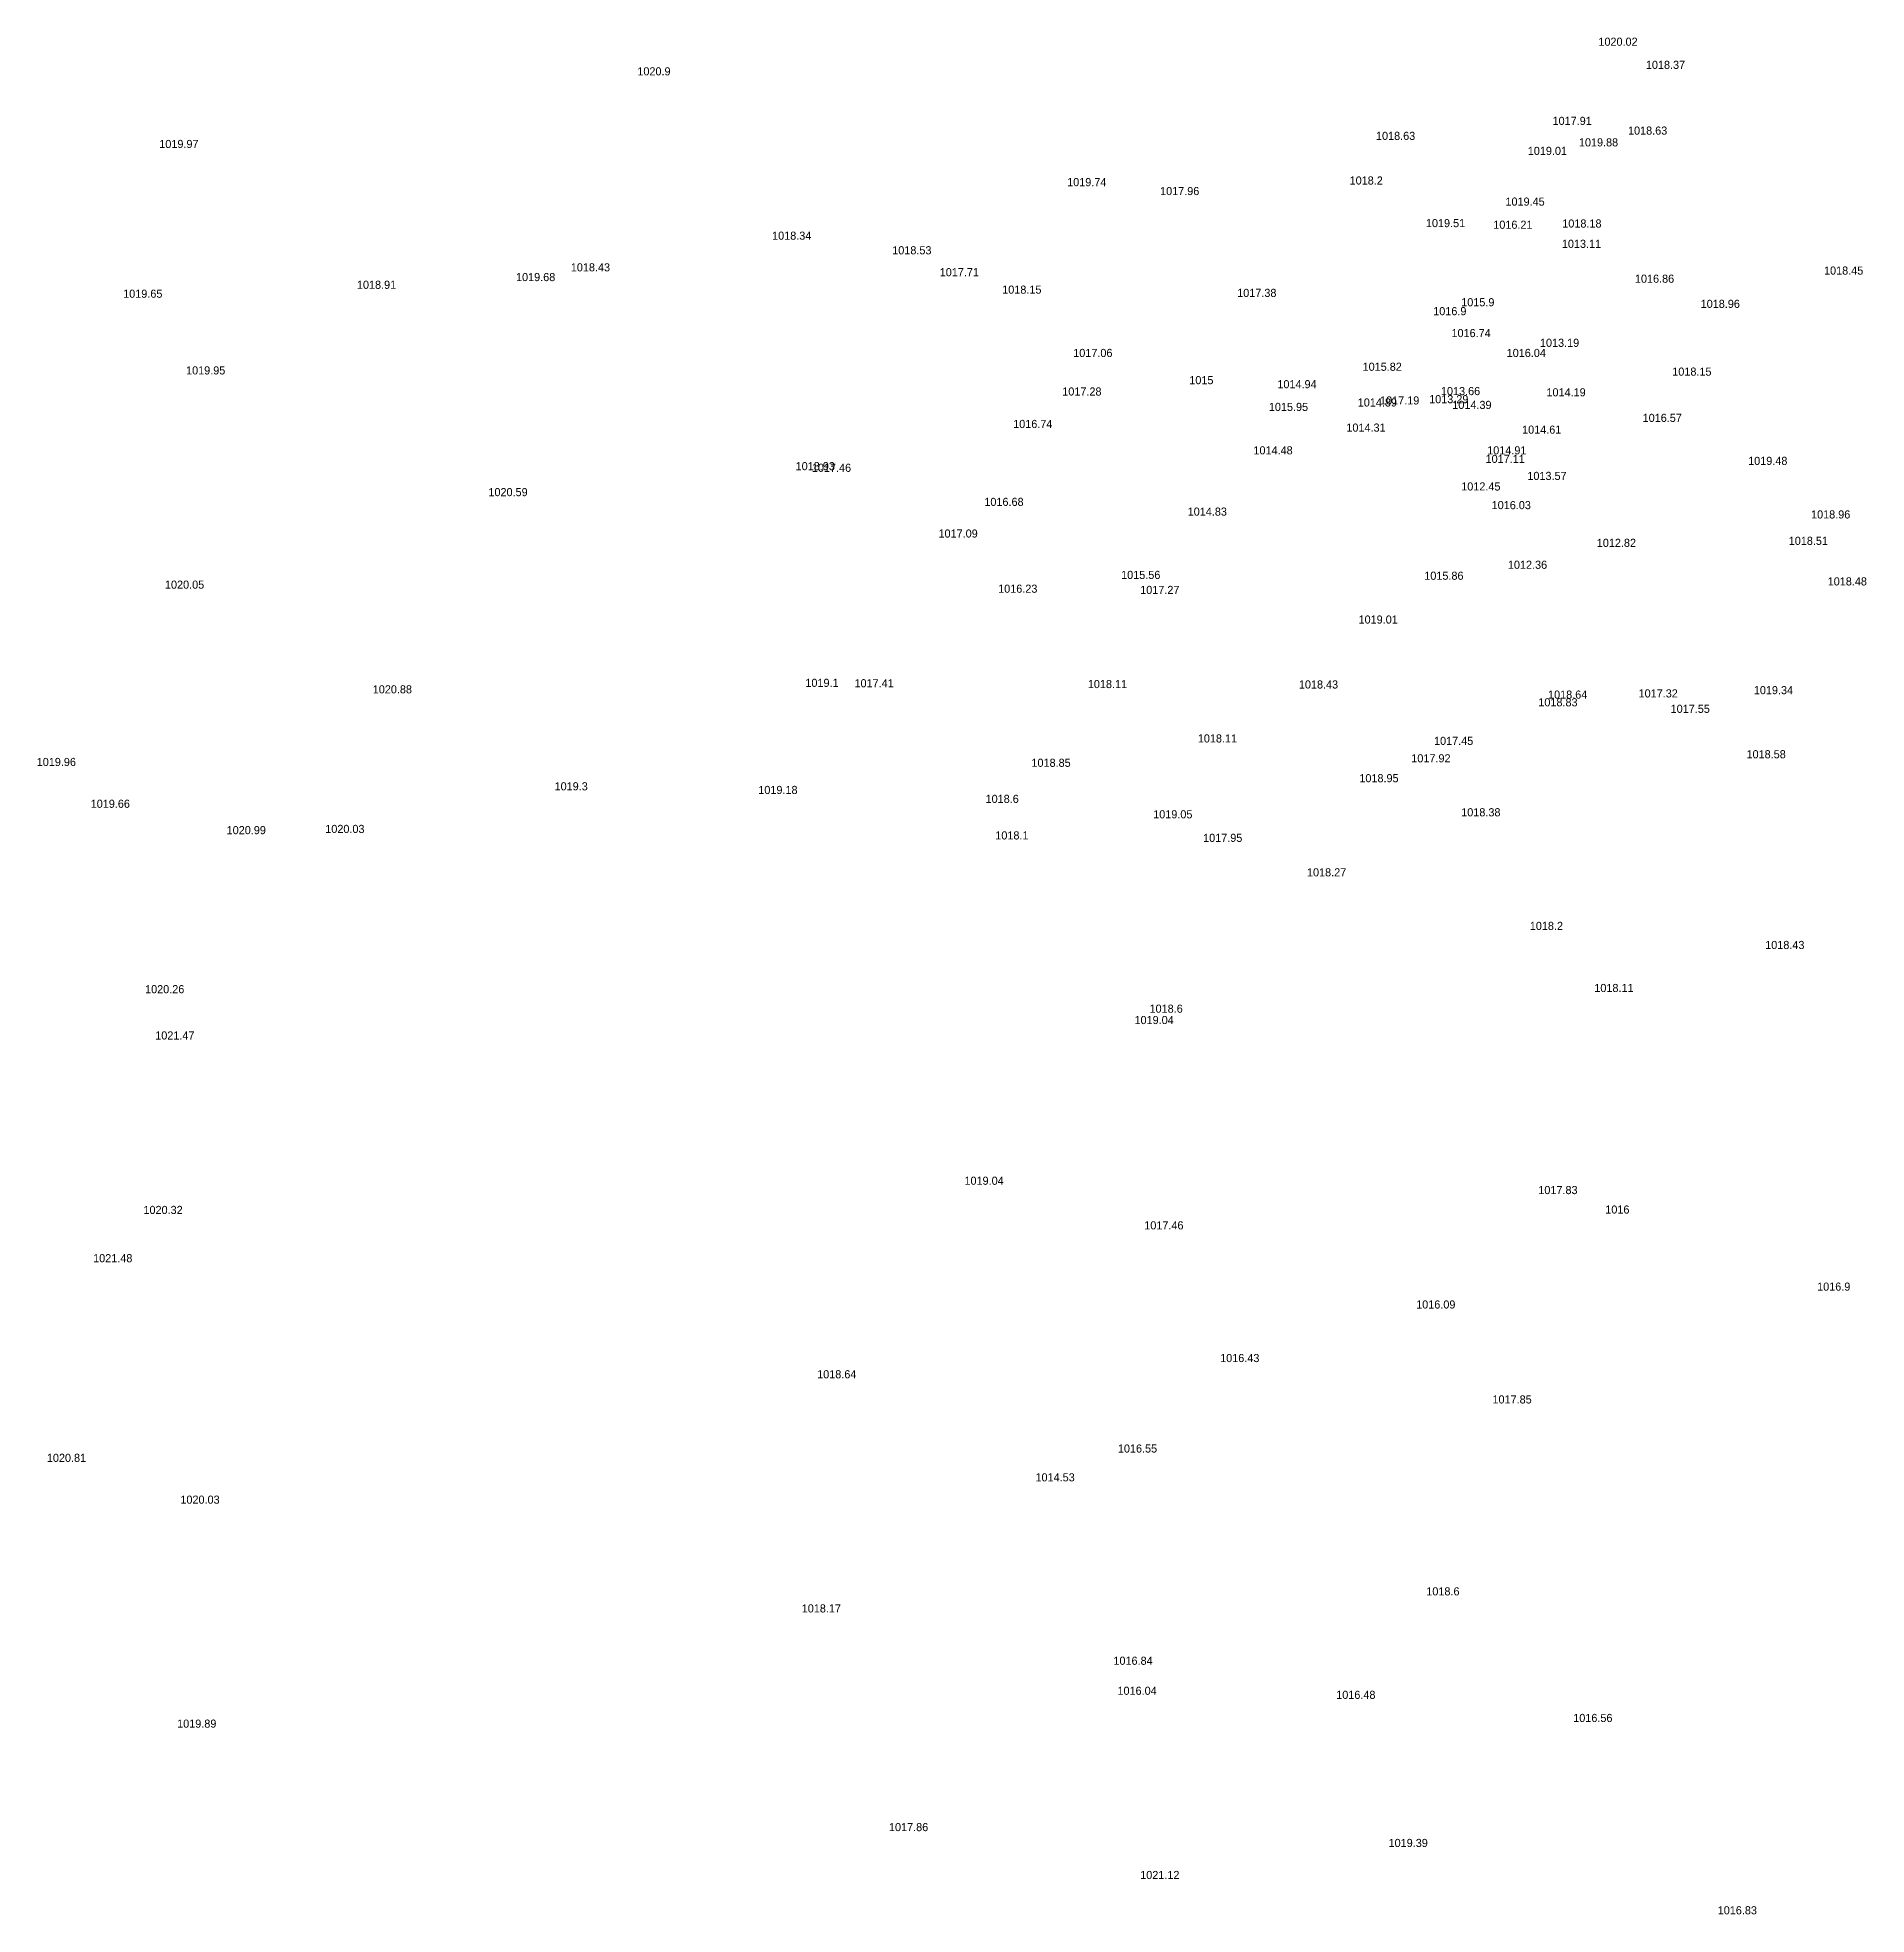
# Model space of a CAD drawing. Header units: inches. Extents: x 628884 to 629912, y 4519174 to 4520145.
# Drawn here: x 629101.57 to 629146.64, y 4519745.23 to 4519791.48 of the extents above; entities that cross this region are included whole.
import ezdxf

# ---------------------------------------------------------------- set-up
doc = ezdxf.new("R2010")
doc.units = ezdxf.units.IN
doc.header["$MEASUREMENT"] = 0

msp = doc.modelspace()

# ---------------------------------------------------------------- texts
for s, p in [('1020.02', (629140.03, 4519791.28, 1020.02)), ('1020.9', (629116.35, 4519790.55, 1020.9)), ('1018.37', (629141.2, 4519790.71, 1018.37)), ('1017.91', (629138.9, 4519789.33, 1017.91)), ('1019.97', (629104.57, 4519788.76, 1019.97)), ('1018.63', (629134.55, 4519788.96, 1018.63)), ('1019.88', (629139.55, 4519788.8, 1019.88)), ('1018.63', (629140.76, 4519789.09, 1018.63)), ('1019.01', (629138.29, 4519788.59, 1019.01)), ('1019.74', (629126.94, 4519787.82, 1019.74)), ('1018.2', (629133.9, 4519787.86, 1018.2)), ('1017.96', (629129.23, 4519787.6, 1017.96)), ('1019.45', (629137.74, 4519787.34, 1019.45)), ('1018.34', (629119.67, 4519786.5, 1018.34)), ('1019.51', (629135.78, 4519786.81, 1019.51)), ('1016.21', (629137.44, 4519786.77, 1016.21)), ('1018.18', (629139.14, 4519786.8, 1018.18)), ('1018.53', (629122.63, 4519786.14, 1018.53)), ('1013.11', (629139.13, 4519786.3, 1013.11)), ('1019.68', (629113.36, 4519785.48, 1019.68)), ('1018.43', (629114.71, 4519785.72, 1018.43)), ('1017.71', (629123.8, 4519785.6, 1017.71)), ('1018.45', (629145.59, 4519785.64, 1018.45)), ('1019.65', (629103.68, 4519785.07, 1019.65)), ('1018.91', (629109.44, 4519785.29, 1018.91)), ('1018.15', (629125.34, 4519785.17, 1018.15)), ('1017.38', (629131.13, 4519785.09, 1017.38)), ('1016.86', (629140.93, 4519785.44, 1016.86)), ('1016.9', (629135.96, 4519784.64, 1016.9)), ('1015.9', (629136.65, 4519784.86, 1015.9)), ('1018.96', (629142.55, 4519784.82, 1018.96)), ('1016.74', (629136.41, 4519784.1, 1016.74)), ('1017.06', (629127.09, 4519783.61, 1017.06)), ('1016.04', (629137.77, 4519783.61, 1016.04)), ('1013.19', (629138.59, 4519783.86, 1013.19)), ('1019.95', (629105.23, 4519783.18, 1019.95)), ('1015.82', (629134.22, 4519783.27, 1015.82)), ('1018.15', (629141.85, 4519783.15, 1018.15)), ('1015', (629129.95, 4519782.94, 1015)), ('1014.94', (629132.12, 4519782.84, 1014.94)), ('1017.28', (629126.82, 4519782.66, 1017.28)), ('1015.95', (629131.91, 4519782.28, 1015.95)), ('1014.89', (629134.1, 4519782.39, 1014.89)), ('1017.19', (629134.65, 4519782.44, 1017.19)), ('1013.29', (629135.86, 4519782.47, 1013.29)), ('1013.66', (629136.15, 4519782.67, 1013.66)), ('1014.39', (629136.43, 4519782.33, 1014.39)), ('1014.19', (629138.75, 4519782.64, 1014.19)), ('1016.74', (629125.61, 4519781.86, 1016.74)), ('1014.31', (629133.82, 4519781.77, 1014.31)), ('1016.57', (629141.12, 4519782.01, 1016.57)), ('1014.61', (629138.15, 4519781.72, 1014.61)), ('1014.48', (629131.53, 4519781.21, 1014.48)), ('1017.11', (629137.25, 4519781, 1017.11)), ('1014.91', (629137.29, 4519781.21, 1014.91)), ('1019.48', (629143.72, 4519780.95, 1019.48)), ('1018.93', (629120.25, 4519780.82, 1018.93)), ('1017.46', (629120.65, 4519780.78, 1017.46)), ('1013.57', (629138.28, 4519780.58, 1013.57)), ('1020.59', (629112.68, 4519780.18, 1020.59)), ('1016.68', (629124.9, 4519779.94, 1016.68)), ('1012.45', (629136.65, 4519780.32, 1012.45)), ('1014.83', (629129.91, 4519779.7, 1014.83)), ('1016.03', (629137.4, 4519779.86, 1016.03)), ('1018.96', (629145.27, 4519779.63, 1018.96)), ('1017.09', (629123.77, 4519779.16, 1017.09)), ('1012.82', (629139.99, 4519778.93, 1012.82)), ('1018.51', (629144.72, 4519778.98, 1018.51)), ('1015.56', (629128.27, 4519778.14, 1015.56)), ('1015.86', (629135.74, 4519778.12, 1015.86)), ('1012.36', (629137.8, 4519778.39, 1012.36)), ('1020.05', (629104.71, 4519777.9, 1020.05)), ('1016.23', (629125.24, 4519777.8, 1016.23)), ('1017.27', (629128.74, 4519777.77, 1017.27)), ('1018.48', (629145.68, 4519777.98, 1018.48)), ('1019.01', (629134.12, 4519777.04, 1019.01)), ('1020.88', (629109.83, 4519775.32, 1020.88)), ('1019.1', (629120.49, 4519775.48, 1019.1)), ('1017.41', (629121.7, 4519775.47, 1017.41)), ('1018.11', (629127.45, 4519775.45, 1018.11)), ('1018.43', (629132.65, 4519775.44, 1018.43)), ('1019.34', (629143.86, 4519775.3, 1019.34)), ('1018.83', (629138.55, 4519775, 1018.83)), ('1018.64', (629138.79, 4519775.19, 1018.64)), ('1017.32', (629141.02, 4519775.22, 1017.32)), ('1017.55', (629141.81, 4519774.84, 1017.55)), ('1018.11', (629130.16, 4519774.11, 1018.11)), ('1017.45', (629135.98, 4519774.05, 1017.45)), ('1019.96', (629101.55, 4519773.53, 1019.96)), ('1018.85', (629126.06, 4519773.51, 1018.85)), ('1017.92', (629135.42, 4519773.62, 1017.92)), ('1018.58', (629143.68, 4519773.72, 1018.58)), ('1018.95', (629134.14, 4519773.13, 1018.95)), ('1019.3', (629114.31, 4519772.93, 1019.3)), ('1019.18', (629119.33, 4519772.84, 1019.18)), ('1018.6', (629124.93, 4519772.62, 1018.6)), ('1019.66', (629102.88, 4519772.5, 1019.66)), ('1019.05', (629129.06, 4519772.24, 1019.05)), ('1018.38', (629136.65, 4519772.29, 1018.38)), ('1020.99', (629106.23, 4519771.85, 1020.99)), ('1020.03', (629108.66, 4519771.88, 1020.03)), ('1018.1', (629125.17, 4519771.72, 1018.1)), ('1017.95', (629130.29, 4519771.66, 1017.95)), ('1018.27', (629132.85, 4519770.81, 1018.27)), ('1018.2', (629138.34, 4519769.49, 1018.2)), ('1018.43', (629144.14, 4519769.02, 1018.43)), ('1020.26', (629104.22, 4519767.93, 1020.26)), ('1018.11', (629139.93, 4519767.96, 1018.11)), ('1018.6', (629128.97, 4519767.45, 1018.6)), ('1019.04', (629128.6, 4519767.17, 1019.04)), ('1021.47', (629104.47, 4519766.79, 1021.47)), ('1019.04', (629124.41, 4519763.21, 1019.04)), ('1017.83', (629138.55, 4519762.98, 1017.83)), ('1020.32', (629104.18, 4519762.49, 1020.32)), ('1016', (629140.2, 4519762.5, 1016)), ('1017.46', (629128.84, 4519762.11, 1017.46)), ('1021.48', (629102.94, 4519761.3, 1021.48)), ('1016.9', (629145.42, 4519760.6, 1016.9)), ('1016.09', (629135.54, 4519760.16, 1016.09)), ('1016.43', (629130.71, 4519758.84, 1016.43)), ('1018.64', (629120.78, 4519758.44, 1018.64)), ('1017.85', (629137.42, 4519757.82, 1017.85)), ('1020.81', (629101.8, 4519756.38, 1020.81)), ('1016.55', (629128.19, 4519756.61, 1016.55)), ('1014.53', (629126.16, 4519755.9, 1014.53)), ('1020.03', (629105.09, 4519755.35, 1020.03)), ('1018.6', (629135.79, 4519753.09, 1018.6)), ('1018.17', (629120.4, 4519752.67, 1018.17)), ('1016.84', (629128.08, 4519751.38, 1016.84)), ('1016.04', (629128.18, 4519750.64, 1016.04)), ('1016.48', (629133.57, 4519750.54, 1016.48)), ('1016.56', (629139.41, 4519749.97, 1016.56)), ('1019.89', (629105.01, 4519749.83, 1019.89)), ('1017.86', (629122.55, 4519747.28, 1017.86)), ('1019.39', (629134.86, 4519746.89, 1019.39)), ('1021.12', (629128.74, 4519746.1, 1021.12)), ('1016.83', (629142.97, 4519745.23, 1016.83))]:
    msp.add_text(s, height=0.2).set_placement(p)

doc.saveas('drawing.dxf')
